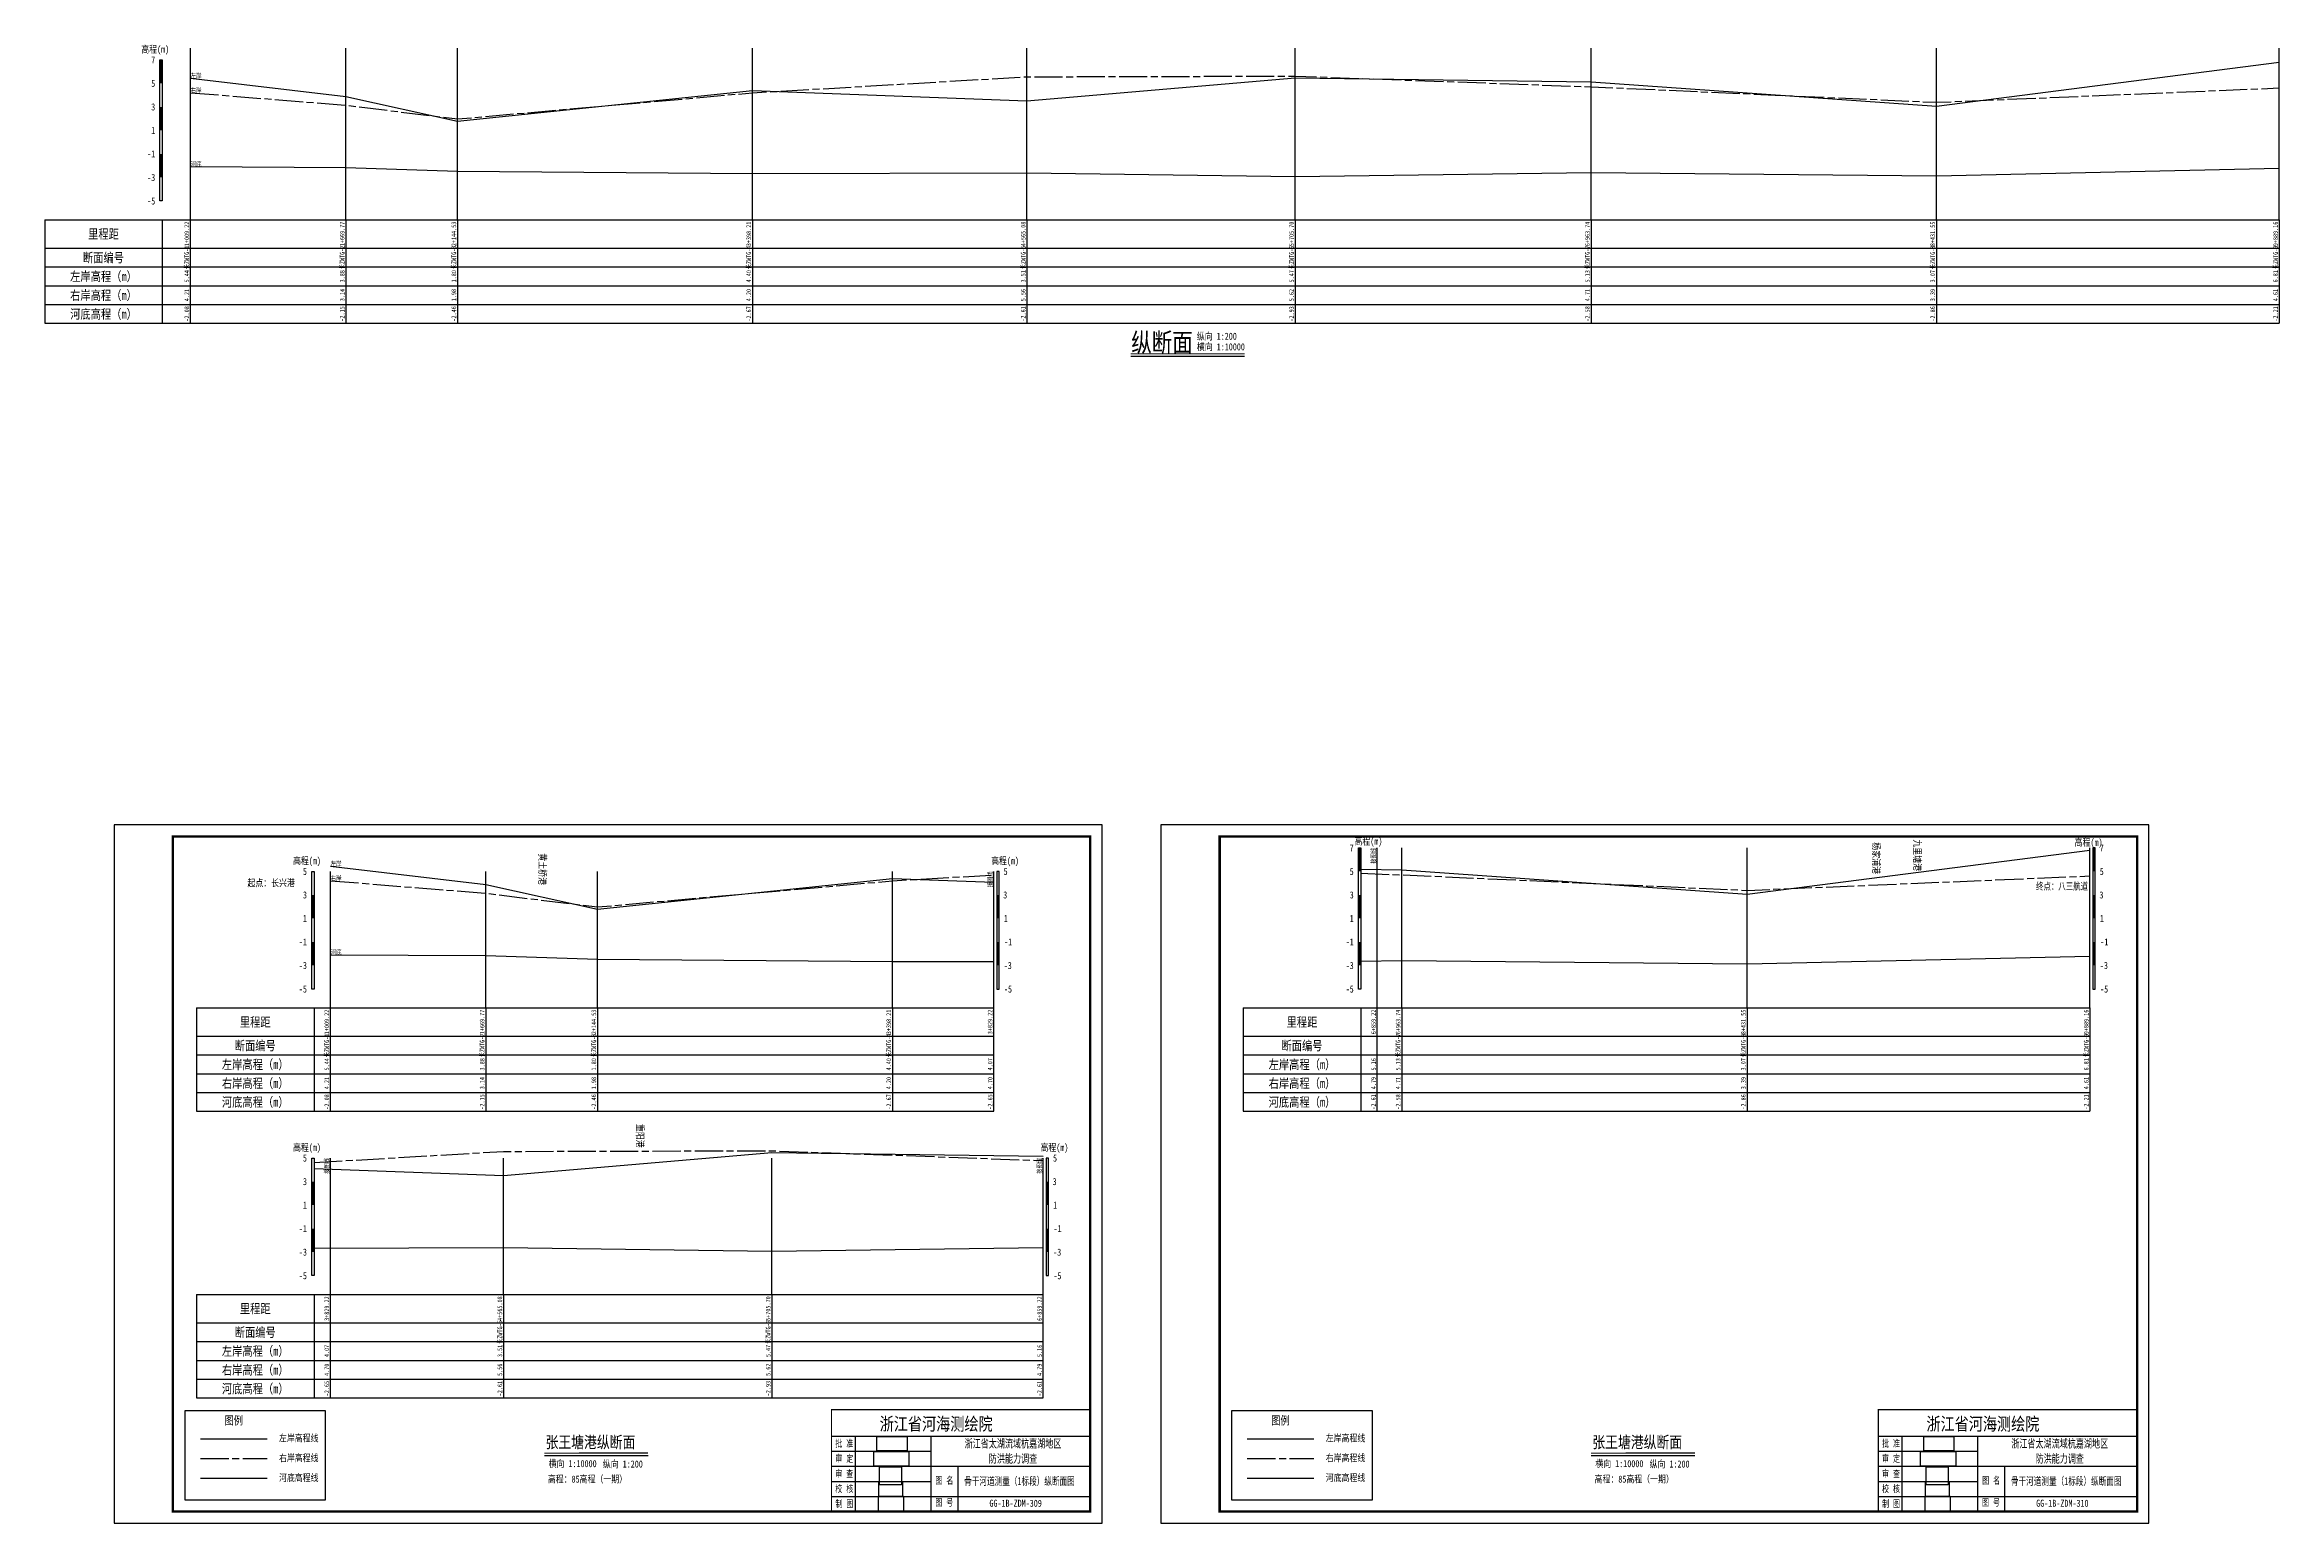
# Model space of a CAD drawing. Extents: x 529382 to 534703, y 3419585 to 3423811.
# Drawn here: x 533753 to 534703, y 3419585 to 3420214 of the extents above; entities that cross this region are included whole.
import ezdxf
from ezdxf.enums import TextEntityAlignment as Align

# ---------------------------------------------------------------- set-up
doc = ezdxf.new("R2010")
doc.units = 0
doc.header["$LTSCALE"] = 0.5
doc.linetypes.add('ACAD_ISO08W100', pattern=[36, 24, -3, 6, -3])
doc.layers.get('0').update_dxf_attribs({"linetype": 'CONTINUOUS'})
for name, color, linetype, lineweight in [('00右岸断面线', 5, 'ACAD_ISO08W100', 30), ('00左岸断面线', 6, 'CONTINUOUS', 30), ('00河底高程', 2, 'CONTINUOUS', 30), ('xxxx', 6, 'CONTINUOUS', 30)]:
    doc.layers.add(name, color=color, linetype=linetype, lineweight=lineweight)
for name, color, linetype in [('tab', 9, 'CONTINUOUS'), ('TEXT', 7, 'CONTINUOUS'), ('zdm1', 2, 'CONTINUOUS'), ('zh', 9, 'CONTINUOUS'), ('图框', 7, 'CONTINUOUS'), ('标注', 7, 'CONTINUOUS'), ('纵断面曲线名称', 7, 'CONTINUOUS'), ('高程标尺', 3, 'CONTINUOUS')]:
    doc.layers.add(name, color=color, linetype=linetype)
doc.styles.add('HZ', font='fangsong_GB2312.ttf', dxfattribs={"width": 0.8})
doc.styles.add('tk2', font='fangsong_GB2312.ttf', dxfattribs={"width": 0.8})
doc.styles.add('交叉标注', font='fangsong_GB2312.ttf', dxfattribs={"width": 0.8})
doc.styles.add('黑体2', font='simhei.ttf', dxfattribs={"width": 0.75, "height": 3})
picture_1 = doc.add_image_def('image1.tif', size_in_pixel=(413, 175))
picture_2 = doc.add_image_def('image2.tif', size_in_pixel=(364, 223))
picture_3 = doc.add_image_def('image3.tif', size_in_pixel=(379, 181))
picture_4 = doc.add_image_def('image4.tif', size_in_pixel=(244, 153))
picture_5 = doc.add_image_def('image5.tif', size_in_pixel=(332, 273))

msp = doc.modelspace()

# ---------------------------------------------------------------- texts
at = {"layer": 'tab', "color": 3, "style": 'HZ', "width": 0.8}
for s, height, p in [('里程距', 3.999, (533778.14, 3420133.48)), ('断面编号', 3.999, (533778.14, 3420123.48)), ('左岸高程（m）', 3.999, (533778.14, 3420115.48)), ('右岸高程（m）', 3.999, (533778.14, 3420107.48)), ('河底高程（m）', 3.999, (533778.14, 3420099.48)), ('纵断面', 8, (534228.14, 3420087.48)), ('里程距', 3.999, (533842.65, 3419798.47)), ('里程距', 3.999, (534287.65, 3419798.47)), ('断面编号', 3.999, (533842.65, 3419788.47)), ('断面编号', 3.999, (534287.65, 3419788.47)), ('左岸高程（m）', 3.999, (533842.65, 3419780.47)), ('左岸高程（m）', 3.999, (534287.65, 3419780.47)), ('右岸高程（m）', 3.999, (533842.65, 3419772.47)), ('右岸高程（m）', 3.999, (534287.65, 3419772.47)), ('河底高程（m）', 3.999, (533842.65, 3419764.47)), ('河底高程（m）', 3.999, (534287.65, 3419764.47)), ('里程距', 3.999, (533842.65, 3419676.61)), ('断面编号', 3.999, (533842.65, 3419666.61)), ('左岸高程（m）', 3.999, (533842.65, 3419658.61)), ('右岸高程（m）', 3.999, (533842.65, 3419650.61)), ('河底高程（m）', 3.999, (533842.65, 3419642.61))]:
    msp.add_text(s, height=height, dxfattribs=at).set_placement(p, align=Align.MIDDLE)
for s, p in [('1+009.22', (533815.14, 3420133.48)), ('1+669.77', (533881.2, 3420133.48)), ('2+144.53', (533928.67, 3420133.48)), ('3+398.21', (534054.04, 3420133.48)), ('4+565.08', (534170.73, 3420133.48)), ('5+705.70', (534284.79, 3420133.48)), ('6+963.74', (534410.59, 3420133.48)), ('8+431.55', (534557.37, 3420133.48)), ('9+889.16', (534703.13, 3420133.48)), ('长ZWTG-1', (533815.14, 3420123.48)), ('长ZWTG-2', (533881.2, 3420123.48)), ('长ZWTG-3', (533928.67, 3420123.48)), ('长ZWTG-4', (534054.04, 3420123.48)), ('长ZWTG-5', (534170.73, 3420123.48)), ('长ZWTG-6', (534284.79, 3420123.48)), ('长ZWTG-7', (534410.59, 3420123.48)), ('长ZWTG-8', (534557.37, 3420123.48)), ('长ZWTG-9', (534703.13, 3420123.48)), ('5.44', (533815.14, 3420115.48)), ('3.88', (533881.2, 3420115.48)), ('1.80', (533928.67, 3420115.48)), ('4.40', (534054.04, 3420115.48)), ('3.51', (534170.73, 3420115.48)), ('5.47', (534284.79, 3420115.48)), ('5.13', (534410.59, 3420115.48)), ('3.07', (534557.37, 3420115.48)), ('6.81', (534703.13, 3420115.48)), ('4.21', (533815.14, 3420107.48)), ('-2.08', (533815.14, 3420099.48)), ('3.14', (533881.2, 3420107.48)), ('-2.15', (533881.2, 3420099.48)), ('-2.46', (533928.67, 3420099.48)), ('1.98', (533928.67, 3420107.48)), ('4.20', (534054.04, 3420107.48)), ('-2.67', (534054.04, 3420099.48)), ('5.56', (534170.73, 3420107.48)), ('-2.61', (534170.73, 3420099.48)), ('5.62', (534284.79, 3420107.48)), ('-2.93', (534284.79, 3420099.48)), ('-2.58', (534410.59, 3420099.48)), ('4.71', (534410.59, 3420107.48)), ('3.39', (534557.37, 3420107.48)), ('-2.86', (534557.37, 3420099.48)), ('4.61', (534703.13, 3420107.48)), ('-2.21', (534703.13, 3420099.48)), ('1+009.22', (533874.65, 3419798.47)), ('1+669.77', (533940.7, 3419798.47)), ('2+144.53', (533988.18, 3419798.47)), ('3+398.21', (534113.55, 3419798.47)), ('3+829.22', (534156.65, 3419798.47)), ('6+859.22', (534319.65, 3419798.47)), ('6+963.74', (534330.1, 3419798.47)), ('8+431.55', (534476.88, 3419798.47)), ('9+889.16', (534622.64, 3419798.47)), ('长ZWTG-1', (533874.65, 3419788.47)), ('长ZWTG-2', (533940.7, 3419788.47)), ('长ZWTG-3', (533988.18, 3419788.47)), ('长ZWTG-4', (534113.55, 3419788.47)), ('长ZWTG-7', (534330.1, 3419788.47)), ('长ZWTG-8', (534476.88, 3419788.47)), ('长ZWTG-9', (534622.64, 3419788.47)), ('5.44', (533874.65, 3419780.47)), ('3.88', (533940.7, 3419780.47)), ('1.80', (533988.18, 3419780.47)), ('4.40', (534113.55, 3419780.47)), ('4.07', (534156.65, 3419780.47)), ('5.16', (534319.65, 3419780.47)), ('5.13', (534330.1, 3419780.47)), ('3.07', (534476.88, 3419780.47)), ('6.81', (534622.64, 3419780.47)), ('4.21', (533874.65, 3419772.47)), ('3.14', (533940.7, 3419772.47)), ('1.98', (533988.18, 3419772.47)), ('4.20', (534113.55, 3419772.47)), ('4.70', (534156.65, 3419772.47)), ('4.79', (534319.65, 3419772.47)), ('4.71', (534330.1, 3419772.47)), ('3.39', (534476.88, 3419772.47)), ('4.61', (534622.64, 3419772.47)), ('-2.08', (533874.65, 3419764.47)), ('-2.15', (533940.7, 3419764.47)), ('-2.46', (533988.18, 3419764.47)), ('-2.67', (534113.55, 3419764.47)), ('-2.65', (534156.65, 3419764.47)), ('-2.61', (534319.65, 3419764.47)), ('-2.58', (534330.1, 3419764.47)), ('-2.86', (534476.88, 3419764.47)), ('-2.21', (534622.64, 3419764.47)), ('3+829.22', (533874.65, 3419676.61)), ('4+565.08', (533948.24, 3419676.61)), ('5+705.70', (534062.3, 3419676.61)), ('6+859.22', (534177.65, 3419676.61)), ('长ZWTG-5', (533948.24, 3419666.61)), ('长ZWTG-6', (534062.3, 3419666.61)), ('4.07', (533874.65, 3419658.61)), ('3.51', (533948.24, 3419658.61)), ('5.47', (534062.3, 3419658.61)), ('5.16', (534177.65, 3419658.61)), ('4.70', (533874.65, 3419650.61)), ('5.56', (533948.24, 3419650.61)), ('5.62', (534062.3, 3419650.61)), ('4.79', (534177.65, 3419650.61)), ('-2.65', (533874.65, 3419642.61)), ('-2.61', (533948.24, 3419642.61)), ('-2.93', (534062.3, 3419642.61)), ('-2.61', (534177.65, 3419642.61))]:
    msp.add_text(s, height=2, rotation=90, dxfattribs=at).set_placement(p, align=Align.BOTTOM_CENTER)
for s, p in [('横向 1:10000', (534242.95, 3420083.98)), ('纵向 1:200', (534242.95, 3420088.48))]:
    msp.add_text(s, height=3, dxfattribs=at).set_placement(p)
at = {"layer": 'zh', "color": 3, "style": 'HZ', "width": 0.8}
for p in [(534319.65, 3419872.47), (534156.65, 3419862.47), (533874.65, 3419740.61), (534177.65, 3419740.61)]:
    msp.add_text('接图线', height=2, rotation=90, dxfattribs=at).set_placement(p, align=Align.BOTTOM_RIGHT)
at = {"layer": '图框', "color": 0, "style": 'HZ', "width": 0.8}
for p in [(533985.17, 3419619.93), (534430.17, 3419619.93)]:
    msp.add_text('张王塘港纵断面', height=5, dxfattribs=at).set_placement(p, align=Align.MIDDLE)
for s, p in [('横向 1:10000', (533967.37, 3419609.21)), ('纵向 1:200', (533990.42, 3419609.04)), ('横向 1:10000', (534412.37, 3419609.21)), ('纵向 1:200', (534435.42, 3419609.04)), ('高程：85高程（一期）', (533967.06, 3419602.63)), ('高程：85高程（一期）', (534412.06, 3419602.63))]:
    msp.add_text(s, height=3, dxfattribs=at).set_placement(p)
at = {"layer": '标注', "linetype": 'Continuous', "style": '交叉标注', "width": 0.8}
for s, p in [('杨家浦港', (534530.28, 3419874.82)), ('九里塘港', (534547.78, 3419876.07)), ('黄土桥港 ', (533963.23, 3419870.13)), ('重阳港 ', (534004.75, 3419755.12))]:
    msp.add_text(s, height=3, rotation=270, dxfattribs=at).set_placement(p)
at = {"layer": '标注', "linetype": 'Continuous'}
for s, style, width, p in [('起点：长兴港 ', 'HZ', 0.8, (533850.27, 3419857.66)), ('终点：八三航道 ', '黑体2', 0.75, (534611.64, 3419856.27))]:
    msp.add_text(s, height=3, dxfattribs=dict(at, style=style, width=width)).set_placement(p, align=Align.MIDDLE)
at = {"layer": '纵断面曲线名称', "color": 2, "style": 'HZ', "width": 0.8}
for p in [(533815.14, 3420199.68), (533874.65, 3419864.67)]:
    msp.add_text('左岸', height=2.1, dxfattribs=at).set_placement(p)
at = {"layer": '纵断面曲线名称', "color": 3, "style": 'HZ', "width": 0.8}
for p in [(533815.14, 3420193.53), (533874.65, 3419858.52)]:
    msp.add_text('右岸', height=2.1, dxfattribs=at).set_placement(p)
at = {"layer": '纵断面曲线名称', "color": 4, "style": 'HZ', "width": 0.8}
for p in [(533815.14, 3420162.08), (533874.65, 3419827.07)]:
    msp.add_text('河底', height=2.1, dxfattribs=at).set_placement(p)
at = {"layer": '高程标尺', "style": 'HZ', "width": 0.8}
for p in [(533800.14, 3420210.48), (534315.9, 3419873.8), (534622.08, 3419873.33), (533864.65, 3419865.47), (534161.41, 3419865.47), (533864.65, 3419743.61), (534182.41, 3419743.61)]:
    msp.add_text('高程(m)', height=3, dxfattribs=at).set_placement(p, align=Align.CENTER)
for s, p in [('7', (533800.14, 3420207.48)), ('5', (533800.14, 3420197.48)), ('3', (533800.14, 3420187.48)), ('1', (533800.14, 3420177.48)), ('-1', (533800.14, 3420167.48)), ('-3', (533800.14, 3420157.48)), ('-5', (533800.14, 3420147.48)), ('7', (534309.65, 3419872.47)), ('7', (534628.52, 3419872.47)), ('5', (533864.65, 3419862.47)), ('5', (534162.53, 3419862.47)), ('5', (534309.65, 3419862.47)), ('5', (534628.52, 3419862.47)), ('3', (533864.65, 3419852.47)), ('3', (534162.36, 3419852.47)), ('3', (534309.65, 3419852.47)), ('3', (534628.36, 3419852.47)), ('1', (533864.65, 3419842.47)), ('1', (534162.57, 3419842.47)), ('1', (534309.65, 3419842.47)), ('1', (534628.56, 3419842.47)), ('-1', (533864.65, 3419832.47)), ('-1', (534164.46, 3419832.47)), ('-1', (534309.65, 3419832.47)), ('-1', (534630.46, 3419832.47)), ('-3', (533864.65, 3419822.47)), ('-3', (534164.31, 3419822.47)), ('-3', (534309.65, 3419822.47)), ('-3', (534630.3, 3419822.47)), ('-5', (533864.65, 3419812.47)), ('-5', (534164.39, 3419812.47)), ('-5', (534309.65, 3419812.47)), ('-5', (534630.38, 3419812.47)), ('5', (533864.65, 3419740.61)), ('5', (534183.53, 3419740.61)), ('3', (533864.65, 3419730.61)), ('3', (534183.36, 3419730.61)), ('1', (533864.65, 3419720.61)), ('1', (534183.57, 3419720.61)), ('-1', (533864.65, 3419710.61)), ('-1', (534185.46, 3419710.61)), ('-3', (533864.65, 3419700.61)), ('-3', (534185.31, 3419700.61)), ('-5', (533864.65, 3419690.61)), ('-5', (534185.39, 3419690.61))]:
    msp.add_text(s, height=3, dxfattribs=at).set_placement(p, align=Align.MIDDLE_RIGHT)

# ---------------------------------------------------------------- blocks, each defined once
blk = doc.blocks.new('A$C0B9647FD')
at = {"lineweight": 100, "const_width": 0.5}
blk.add_lwpolyline([(0, 43.28), (-110, 43.28), (-110, 0), (0, 0), (0, 43.28)], dxfattribs=at)
at = {"layer": 'TEXT', "color": 0}
for p, q in [((-110, 32.08, 0), (0, 32.08, 0)), ((-99.92, 32.08, 0), (-99.92, 6.42, 0)), ((-67.83, 32.08, 0), (-67.83, 6.42, 0)), ((-110, 25.67, 0), (-67.83, 25.67, 0)), ((-110, 19.25, 0), (-67.83, 19.25, 0)), ((-67.83, 19.25, 0), (0, 19.25, 0)), ((-56.35, 19.25, 0), (-56.35, 0, 0)), ((-110, 12.83, 0), (-67.83, 12.83, 0)), ((-110, 6.42, 0), (0, 6.42, 0)), ((-99.92, 6.42, 0), (-99.92, 0, 0)), ((-67.83, 6.42, 0), (-67.83, 0, 0))]:
    blk.add_line(p, q, dxfattribs=at)
at = {"layer": 'TEXT', "color": 7, "ltscale": 8, "style": 'tk2'}
for tag, p, height, width in [('浙江省水利水电技术咨询中心', (-89.53, 34.51, 0), 5.5, 0.8), ('批准', (-108.38, 27.45, 0), 3, 0.7), ('审定', (-108.38, 21.04, 0), 3, 0.7), ('校 核', (-108.38, 8.2, 0), 3, 0.7), ('审 查', (-108.38, 14.62, 0), 3, 0.7), ('图名', (-65.84, 11.75, 0), 3, 0.7), ('制 图', (-108.38, 1.79, 0), 3, 0.7), ('图号', (-65.89, 2.42, 0), 3, 0.7)]:
    blk.add_attdef(tag, p, '', height=height, dxfattribs=dict(at, width=width))
at = {"layer": 'TEXT', "color": 0, "style": 'tk2', "width": 0.7}
for tag, height, p in [('浙江省太湖流域杭嘉湖地区', 3.5, (-32.86, 28.9, -206.67)), ('防洪能力调查', 3.5, (-32.86, 22.5, -206.67)), ('骨干河道测量（*标段）水系图', 3.3, (-30.1, 12.93, -206.67)), ('HJH-01', 3, (-31.74, 3.53, -206.67))]:
    blk.add_attdef(tag, text='', height=height, dxfattribs=at).set_placement(p, align=Align.MIDDLE_CENTER)
blk = doc.blocks.new('A$C72737839')
at = {"linetype": 'Continuous'}
blk.add_lwpolyline([(59.94, 0), (59.94, 37.85), (0, 37.85)], dxfattribs=at)
at = {"linetype": 'Continuous', "flags": 128}
for points in [[(0, 37.85), (0, 0)], [(0, 0), (59.94, 0)]]:
    blk.add_lwpolyline(points, dxfattribs=at)
at = {"layer": '00右岸断面线', "color": 5, "lineweight": 30}
blk.add_line((6.73, 17.55), (35.02, 17.55), dxfattribs=at)
at = {"layer": '00河底高程', "color": 2, "lineweight": 30}
blk.add_line((6.73, 9.13), (35.02, 9.13), dxfattribs=at)
at = {"layer": 'xxxx', "color": 6, "lineweight": 30}
blk.add_line((6.73, 25.97), (35.02, 25.97), dxfattribs=at)
at = {"layer": 'tab', "color": 0, "style": 'HZ', "width": 0.8}
blk.add_text('图例', height=3.5, dxfattribs=at).set_placement((20.83, 33.8), align=Align.MIDDLE)
at = {"layer": 'zdm1', "linetype": 'Continuous', "style": 'HZ', "width": 0.8}
for s, p in [('左岸高程线', (48.5, 26.33)), ('右岸高程线', (48.5, 17.91)), ('河底高程线', (48.5, 9.49))]:
    blk.add_text(s, height=3, dxfattribs=at).set_placement(p, align=Align.MIDDLE)

# ---------------------------------------------------------------- linework, layer by layer
at = {"layer": '00右岸断面线', "flags": 128}
for points in [[(533815.14, 3420193.53), (533881.2, 3420188.18), (533928.67, 3420182.38), (534054.04, 3420193.48), (534170.73, 3420200.28), (534284.79, 3420200.58), (534410.59, 3420196.03), (534557.37, 3420189.43), (534703.13, 3420195.53)], [(533874.65, 3419858.52), (533940.7, 3419853.17), (533988.18, 3419847.37), (534113.55, 3419858.47), (534156.65, 3419860.98)], [(534312.65, 3419861.65), (534330.1, 3419861.02), (534476.88, 3419854.42), (534622.64, 3419860.52), (534622.64, 3419860.52)], [(533867.65, 3419738.71), (533948.24, 3419743.41), (534062.3, 3419743.71), (534177.65, 3419739.54)]]:
    msp.add_lwpolyline(points, dxfattribs=at)
at = {"layer": '00左岸断面线', "flags": 128}
for points in [[(533815.14, 3420199.68), (533881.2, 3420191.88), (533928.67, 3420181.48), (534054.04, 3420194.48), (534170.73, 3420190.03), (534284.79, 3420199.83), (534410.59, 3420198.13), (534557.37, 3420187.83), (534703.13, 3420206.53)], [(533874.65, 3419864.67), (533940.7, 3419856.87), (533988.18, 3419846.47), (534113.55, 3419859.47), (534156.65, 3419857.83)], [(534312.65, 3419863.35), (534330.1, 3419863.12), (534476.88, 3419852.82), (534622.64, 3419871.52), (534622.64, 3419871.52)], [(533867.65, 3419736.23), (533948.24, 3419733.16), (534062.3, 3419742.96), (534177.65, 3419741.4)]]:
    msp.add_lwpolyline(points, dxfattribs=at)
at = {"layer": '00河底高程', "flags": 128}
for points in [[(533815.14, 3420162.08), (533881.2, 3420161.73), (533928.67, 3420160.18), (534054.04, 3420159.13), (534170.73, 3420159.43), (534284.79, 3420157.83), (534410.59, 3420159.58), (534557.37, 3420158.18), (534703.13, 3420161.43)], [(533874.65, 3419827.07), (533940.7, 3419826.72), (533988.18, 3419825.17), (534113.55, 3419824.12), (534156.65, 3419824.23)], [(534312.65, 3419824.33), (534330.1, 3419824.57), (534476.88, 3419823.17), (534622.64, 3419826.42), (534622.64, 3419826.42)], [(533867.65, 3419702.35), (533948.24, 3419702.56), (534062.3, 3419700.96), (534177.65, 3419702.56)]]:
    msp.add_lwpolyline(points, dxfattribs=at)
at = {"layer": 'tab'}
for p, q in [((533753.14, 3420139.48), (534703.13, 3420139.48)), ((533753.14, 3420139.48), (533753.14, 3420095.48)), ((533803.14, 3420139.48), (533803.14, 3420095.48)), ((533815.14, 3420095.48), (533815.14, 3420139.48)), ((533881.2, 3420139.48), (533881.2, 3420095.48)), ((533928.67, 3420139.48), (533928.67, 3420095.48)), ((534054.04, 3420139.48), (534054.04, 3420095.48)), ((534170.73, 3420139.48), (534170.73, 3420095.48)), ((534284.79, 3420139.48), (534284.79, 3420095.48)), ((534410.59, 3420139.48), (534410.59, 3420095.48)), ((534557.37, 3420139.48), (534557.37, 3420095.48)), ((534703.13, 3420139.48), (534703.13, 3420095.48)), ((533753.14, 3420127.48), (534703.13, 3420127.48)), ((533753.14, 3420119.48), (534703.13, 3420119.48)), ((533753.14, 3420111.48), (534703.13, 3420111.48)), ((533753.14, 3420103.48), (534703.13, 3420103.48)), ((533753.14, 3420095.48), (534703.13, 3420095.48)), ((533817.65, 3419804.47), (534156.65, 3419804.47)), ((533817.65, 3419804.47), (533817.65, 3419760.47)), ((533867.65, 3419804.47), (533867.65, 3419760.47)), ((533874.65, 3419760.47), (533874.65, 3419804.47)), ((533940.7, 3419804.47), (533940.7, 3419760.47)), ((533988.18, 3419804.47), (533988.18, 3419760.47)), ((534113.55, 3419804.47), (534113.55, 3419760.47)), ((534156.65, 3419760.47), (534156.65, 3419804.47)), ((534262.65, 3419804.47), (534622.64, 3419804.47)), ((534262.65, 3419804.47), (534262.65, 3419760.47)), ((534312.65, 3419804.47), (534312.65, 3419760.47)), ((534319.65, 3419760.47), (534319.65, 3419804.47)), ((534330.1, 3419804.47), (534330.1, 3419760.47)), ((534476.88, 3419804.47), (534476.88, 3419760.47)), ((534622.64, 3419804.47), (534622.64, 3419760.47)), ((533817.65, 3419792.47), (534156.65, 3419792.47)), ((534262.65, 3419792.47), (534622.64, 3419792.47)), ((533817.65, 3419784.47), (534156.65, 3419784.47)), ((534262.65, 3419784.47), (534622.64, 3419784.47)), ((533817.65, 3419776.47), (534156.65, 3419776.47)), ((534262.65, 3419776.47), (534622.64, 3419776.47)), ((533817.65, 3419768.47), (534156.65, 3419768.47)), ((533817.65, 3419760.47), (534156.65, 3419760.47)), ((534262.65, 3419768.47), (534622.64, 3419768.47)), ((534262.65, 3419760.47), (534622.64, 3419760.47)), ((533817.65, 3419682.61), (534177.65, 3419682.61)), ((533817.65, 3419682.61), (533817.65, 3419638.61)), ((533867.65, 3419682.61), (533867.65, 3419638.61)), ((533874.65, 3419638.61), (533874.65, 3419682.61)), ((533948.24, 3419682.61), (533948.24, 3419638.61)), ((534062.3, 3419682.61), (534062.3, 3419638.61)), ((534177.65, 3419638.61), (534177.65, 3419682.61)), ((533817.65, 3419670.61), (534177.65, 3419670.61)), ((533817.65, 3419662.61), (534177.65, 3419662.61)), ((533817.65, 3419654.61), (534177.65, 3419654.61)), ((533817.65, 3419646.61), (534177.65, 3419646.61)), ((533817.65, 3419638.61), (534177.65, 3419638.61))]:
    msp.add_line(p, q, dxfattribs=at)
at = {"layer": 'tab', "color": 9, "const_width": 0.5, "flags": 128}
msp.add_lwpolyline([(534214.85, 3420082.48), (534263.22, 3420082.48)], dxfattribs=at)
at = {"layer": 'tab', "color": 9, "flags": 128}
msp.add_lwpolyline([(534214.85, 3420081.48), (534263.22, 3420081.48)], dxfattribs=at)
at = {"layer": 'zh', "color": 6}
for p, q in [((533815.14, 3420139.48), (533815.14, 3420212.48)), ((533881.2, 3420139.48), (533881.2, 3420212.48)), ((533928.67, 3420139.48), (533928.67, 3420212.48)), ((534054.04, 3420139.48), (534054.04, 3420212.48)), ((534170.73, 3420139.48), (534170.73, 3420212.48)), ((534284.79, 3420139.48), (534284.79, 3420212.48)), ((534410.59, 3420139.48), (534410.59, 3420212.48)), ((534557.37, 3420139.48), (534557.37, 3420212.48)), ((534703.13, 3420139.48), (534703.13, 3420212.48)), ((534330.1, 3419804.47), (534330.1, 3419872.47)), ((534476.88, 3419804.47), (534476.88, 3419872.47)), ((534622.64, 3419804.47), (534622.64, 3419872.47)), ((533874.65, 3419804.47), (533874.65, 3419862.47)), ((533940.7, 3419804.47), (533940.7, 3419862.47)), ((533988.18, 3419804.47), (533988.18, 3419862.47)), ((534113.55, 3419804.47), (534113.55, 3419862.47)), ((533948.24, 3419682.61), (533948.24, 3419740.61)), ((534062.3, 3419682.61), (534062.3, 3419740.61))]:
    msp.add_line(p, q, dxfattribs=at)
at = {"layer": 'zh'}
for p, q in [((534319.65, 3419804.47), (534319.65, 3419872.47)), ((534156.65, 3419804.47), (534156.65, 3419862.47)), ((533874.65, 3419682.61), (533874.65, 3419740.61)), ((534177.65, 3419682.61), (534177.65, 3419740.61))]:
    msp.add_line(p, q, dxfattribs=at)
at = {"layer": '图框', "flags": 128}
for points in [[(533782.65, 3419585.33), (534202.65, 3419585.33), (534202.65, 3419882.33), (533782.65, 3419882.33)], [(534227.65, 3419585.33), (534647.65, 3419585.33), (534647.65, 3419882.33), (534227.65, 3419882.33)]]:
    msp.add_lwpolyline(points, close=True, dxfattribs=at)
at = {"layer": '图框', "const_width": 1, "flags": 128}
for points in [[(533807.65, 3419590.33), (534197.65, 3419590.33), (534197.65, 3419877.33), (533807.65, 3419877.33)], [(534252.65, 3419590.33), (534642.65, 3419590.33), (534642.65, 3419877.33), (534252.65, 3419877.33)]]:
    msp.add_lwpolyline(points, close=True, dxfattribs=at)
at = {"layer": '图框', "color": 0, "const_width": 0.5, "flags": 128}
for points in [[(533965.57, 3419615.16), (534009.67, 3419615.22)], [(534410.57, 3419615.16), (534454.67, 3419615.22)]]:
    msp.add_lwpolyline(points, dxfattribs=at)
at = {"layer": '图框', "color": 0, "flags": 128}
for points in [[(533965.57, 3419614.16), (534009.67, 3419614.22)], [(534410.57, 3419614.16), (534454.67, 3419614.22)]]:
    msp.add_lwpolyline(points, dxfattribs=at)
at = {"layer": '高程标尺', "flags": 128}
for points in [[(533802.14, 3420147.48), (533802.14, 3420207.48), (533803.14, 3420207.48), (533803.14, 3420147.48)], [(534311.65, 3419812.47), (534311.65, 3419872.47), (534312.65, 3419872.47), (534312.65, 3419812.47)], [(534624.85, 3419812.47), (534624.85, 3419872.47), (534623.85, 3419872.47), (534623.85, 3419812.47)], [(533866.65, 3419812.47), (533866.65, 3419862.47), (533867.65, 3419862.47), (533867.65, 3419812.47)], [(534158.86, 3419812.47), (534158.86, 3419862.47), (534157.86, 3419862.47), (534157.86, 3419812.47)], [(533866.65, 3419690.61), (533866.65, 3419740.61), (533867.65, 3419740.61), (533867.65, 3419690.61)], [(534179.86, 3419690.61), (534179.86, 3419740.61), (534178.86, 3419740.61), (534178.86, 3419690.61)]]:
    msp.add_lwpolyline(points, close=True, dxfattribs=at)
at = {"layer": '高程标尺'}
for points in [[(533802.14, 3420197.48), (533803.14, 3420197.48), (533802.14, 3420207.48), (533803.14, 3420207.48)], [(533802.14, 3420177.48), (533803.14, 3420177.48), (533802.14, 3420187.48), (533803.14, 3420187.48)], [(533802.14, 3420157.48), (533803.14, 3420157.48), (533802.14, 3420167.48), (533803.14, 3420167.48)], [(534311.65, 3419862.47), (534312.65, 3419862.47), (534311.65, 3419872.47), (534312.65, 3419872.47)], [(534624.85, 3419862.47), (534623.85, 3419862.47), (534624.85, 3419872.47), (534623.85, 3419872.47)], [(533866.65, 3419842.47), (533867.65, 3419842.47), (533866.65, 3419852.47), (533867.65, 3419852.47)], [(534158.86, 3419842.47), (534157.86, 3419842.47), (534158.86, 3419852.47), (534157.86, 3419852.47)], [(534311.65, 3419842.47), (534312.65, 3419842.47), (534311.65, 3419852.47), (534312.65, 3419852.47)], [(534624.85, 3419842.47), (534623.85, 3419842.47), (534624.85, 3419852.47), (534623.85, 3419852.47)], [(533866.65, 3419822.47), (533867.65, 3419822.47), (533866.65, 3419832.47), (533867.65, 3419832.47)], [(534158.86, 3419822.47), (534157.86, 3419822.47), (534158.86, 3419832.47), (534157.86, 3419832.47)], [(534311.65, 3419822.47), (534312.65, 3419822.47), (534311.65, 3419832.47), (534312.65, 3419832.47)], [(534624.85, 3419822.47), (534623.85, 3419822.47), (534624.85, 3419832.47), (534623.85, 3419832.47)], [(533866.65, 3419720.61), (533867.65, 3419720.61), (533866.65, 3419730.61), (533867.65, 3419730.61)], [(534179.86, 3419720.61), (534178.86, 3419720.61), (534179.86, 3419730.61), (534178.86, 3419730.61)], [(533866.65, 3419700.61), (533867.65, 3419700.61), (533866.65, 3419710.61), (533867.65, 3419710.61)], [(534179.86, 3419700.61), (534178.86, 3419700.61), (534179.86, 3419710.61), (534178.86, 3419710.61)]]:
    msp.add_solid(points, dxfattribs=at)

# ---------------------------------------------------------------- block references
at = {"layer": '图框', "linetype": 'Continuous'}
for p in [(533812.65, 3419595.33), (534257.65, 3419595.33)]:
    msp.add_blockref('A$C72737839', p, dxfattribs=at)
for p, values in [((534197.65, 3419590.33), {'图号': '图 号', '图名': '图 名', '批准': '批 准', '校 核': '校 核', '审 查': '审 查', '审定': '审 定', '制 图': '制 图', '浙江省水利水电技术咨询中心': '浙江省河海测绘院', 'HJH-01': 'GG-1B-ZDM-309', '骨干河道测量（*标段）水系图': '骨干河道测量（1标段）纵断面图', '浙江省太湖流域杭嘉湖地区': '浙江省太湖流域杭嘉湖地区', '防洪能力调查': '防洪能力调查'}), ((534642.65, 3419590.33), {'图号': '图 号', '图名': '图 名', '批准': '批 准', '校 核': '校 核', '审 查': '审 查', '审定': '审 定', '制 图': '制 图', '浙江省水利水电技术咨询中心': '浙江省河海测绘院', 'HJH-01': 'GG-1B-ZDM-310', '骨干河道测量（*标段）水系图': '骨干河道测量（1标段）纵断面图', '浙江省太湖流域杭嘉湖地区': '浙江省太湖流域杭嘉湖地区', '防洪能力调查': '防洪能力调查'})]:
    msp.add_blockref('A$C0B9647FD', p, dxfattribs=at).add_auto_attribs(values)

msp.set_redraw_order([(e.dxf.handle, doc.entitydb.next_handle()) for e in msp.query("TEXT MTEXT ATTDEF DIMENSION ARC_DIMENSION")])  # texts and dimensions are drawn at this point

# ---------------------------------------------------------------- pictures from other files: only their frames are drawn
at = {"linetype": 'Continuous'}
image = msp.add_image(picture_3, insert=(534106.96, 3419616.13), size_in_units=(12.82, 6.12), dxfattribs=at)
image.dxf.flags = 15
image = msp.add_image(picture_3, insert=(534551.96, 3419616.13), size_in_units=(12.82, 6.12), dxfattribs=at)
image.dxf.flags = 15
image = msp.add_image(picture_1, insert=(534105.66, 3419609.58, 0), size_in_units=(14.89, 6.31), dxfattribs=at)
image.dxf.flags = 15
image = msp.add_image(picture_5, insert=(534108.06, 3419601.65), size_in_units=(9.33, 7.67), dxfattribs=at)
image.dxf.flags = 15
image = msp.add_image(picture_1, insert=(534550.66, 3419609.58, 0), size_in_units=(14.89, 6.31), dxfattribs=at)
image.dxf.flags = 15
image = msp.add_image(picture_5, insert=(534553.06, 3419601.65), size_in_units=(9.33, 7.67), dxfattribs=at)
image.dxf.flags = 15
image = msp.add_image(picture_4, insert=(534107.77, 3419596.78), size_in_units=(10.01, 6.28), dxfattribs=at)
image.dxf.flags = 15
image = msp.add_image(picture_4, insert=(534552.77, 3419596.78), size_in_units=(10.01, 6.28), dxfattribs=at)
image.dxf.flags = 15
image = msp.add_image(picture_2, insert=(534107.58, 3419590.34), size_in_units=(10.62, 6.51), dxfattribs=at)
image.dxf.flags = 15
image = msp.add_image(picture_2, insert=(534552.58, 3419590.34), size_in_units=(10.62, 6.51), dxfattribs=at)
image.dxf.flags = 15

doc.saveas('drawing.dxf')
